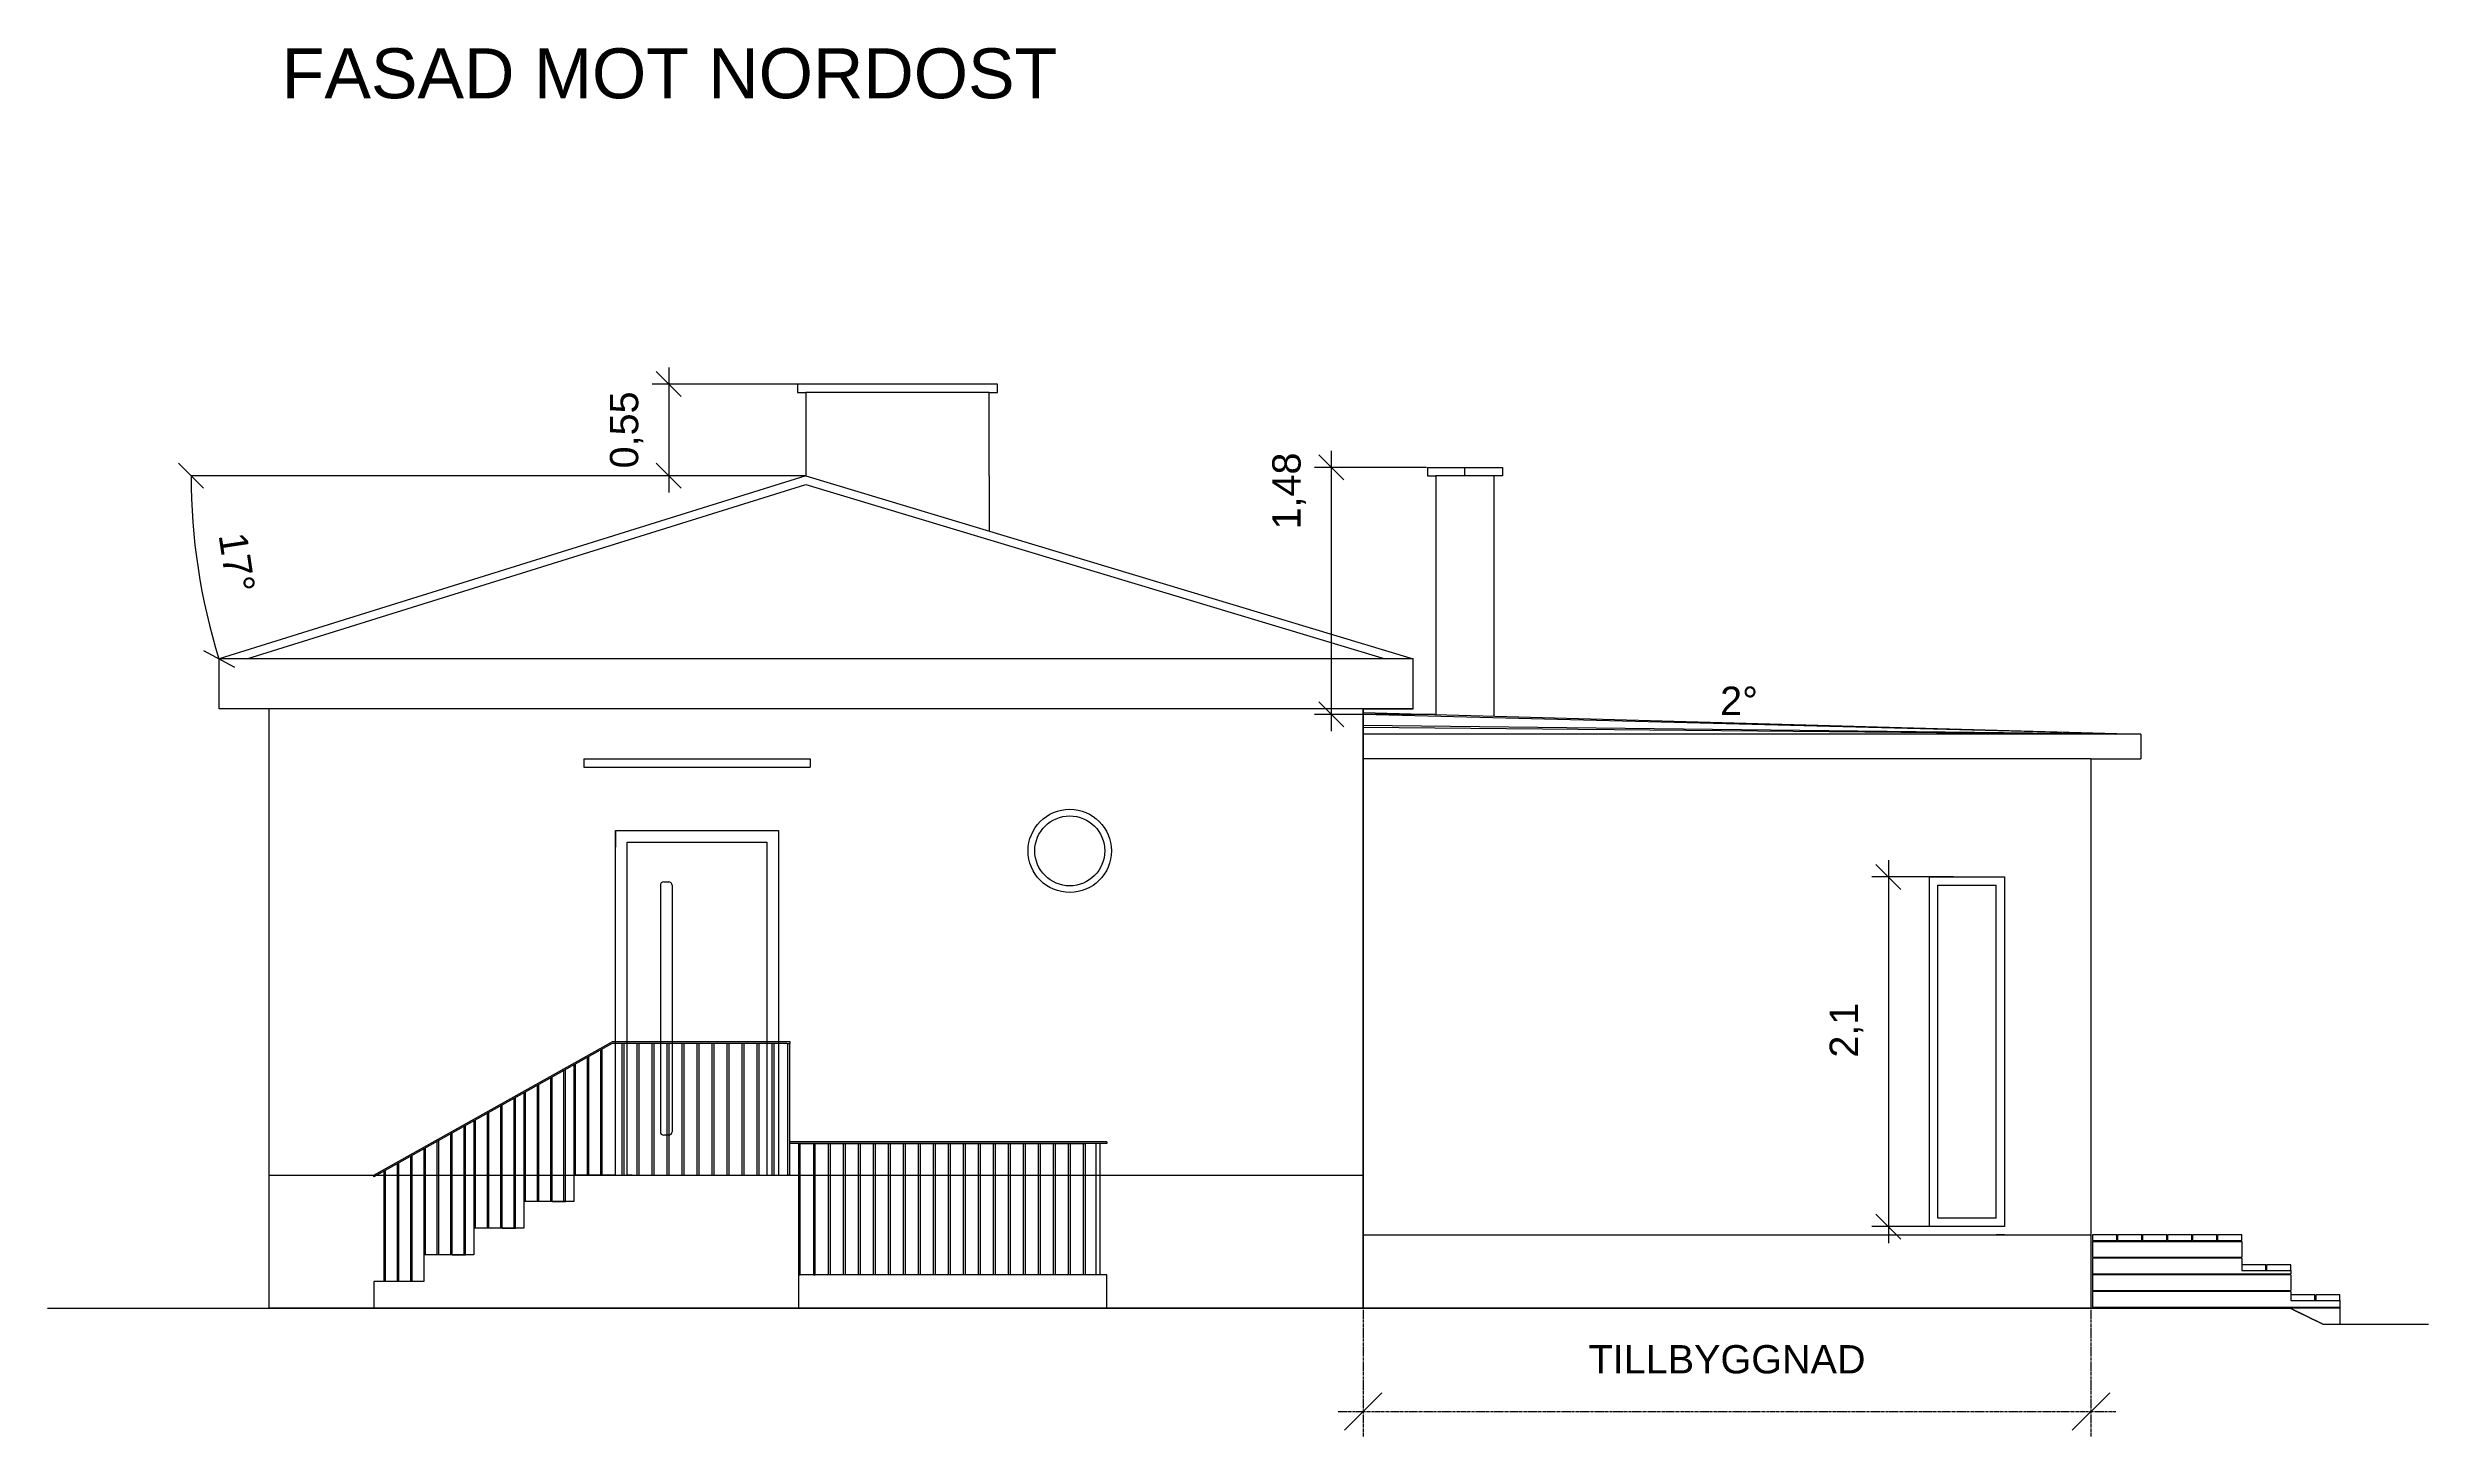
# Model space of a CAD drawing. Header units: millimetres. Extents: x -50011 to 90899, y -58634 to 31880.
# Drawn here: x -48394 to -34099, y 17910 to 26251 of the extents above; entities that cross this region are included whole.
import ezdxf

# ---------------------------------------------------------------- set-up
doc = ezdxf.new("R2010")
doc.units = ezdxf.units.MM
for name, pattern in [('ACAD_ISO02W100', [15, 12, -3]), ('ACAD_ISO04W100', [30, 24, -3, 0, -3]), ('CENTER2', [28.575, 19.05, -3.175, 3.175, -3.175])]:
    doc.linetypes.add(name, pattern=pattern)
doc.layers.get('0').update_dxf_attribs({"color": 1})
for name, color, linetype in [('Angivelser', 7, 'Continuous'), ('Fönster', 1, 'Continuous'), ('Förtydligande', 8, 'CENTER2'), ('Grundritningar', 1, 'Continuous'), ('Mått', 4, 'Continuous'), ('Rörelsefogar', 1, 'CENTER2')]:
    doc.layers.add(name, color=color, linetype=linetype)
doc.styles.get("Standard").update_dxf_attribs({"font": 'Arial.ttf', "height": 170})
doc.dimstyles.new('Egen dimension', dxfattribs={"dimscale": 10, "dimtxt": 2.5, "dimasz": 15, "dimexe": 10, "dimexo": 0.625, "dimgap": 15, "dimtad": 1, "dimlfac": 0.001, "dimtxsty": 'Standard', "dimblk": 'OBLIQUE', "dimblk1": 'OBLIQUE', "dimblk2": 'OBLIQUE', "dimcen": 20, "dimdle": 10, "dimadec": 0, "dimazin": 0, "dimtfac": 1, "dimtmove": 0, "dimatfit": 3, "dimldrblk": 'OPEN90', "dimfxl": 1, "dimarcsym": 0})
doc.dimstyles.new('ISO-25', dxfattribs={"dimscale": 10, "dimtxt": 2.5, "dimasz": 15, "dimexe": 10, "dimexo": 0.625, "dimgap": 15, "dimtad": 1, "dimlfac": 0.001, "dimtxsty": 'Standard', "dimblk": 'OBLIQUE', "dimblk1": 'OBLIQUE', "dimblk2": 'OBLIQUE', "dimcen": 20, "dimdle": 10, "dimadec": 0, "dimazin": 0, "dimtfac": 1, "dimtmove": 0, "dimatfit": 3, "dimldrblk": 'OPEN90', "dimfxl": 1, "dimarcsym": 0})

# ---------------------------------------------------------------- blocks, each defined once
blk = doc.blocks.new('_Oblique')
at = {"color": 0, "linetype": 'ByBlock', "lineweight": -2}
blk.add_line((-0.5, -0.5), (0.5, 0.5), dxfattribs=at)
blk = doc.blocks.new('*D29')
at = {"layer": 'Defpoints', "color": 0, "ltscale": 10, "transparency": 16777216}
for p in [(-47533, 23680), (-43841, 23680), (-43841, 23680), (-47514, 23308), (-47365, 22580)]:
    blk.add_point(p, dxfattribs=at)
at = {"layer": 'Mått', "color": 0, "lineweight": -2, "ltscale": 10, "transparency": 16777216}
blk.add_arc((-43841, 23680), 3692, 180, 197.3318, dxfattribs=at)
at = {"layer": 'Mått', "color": 0, "lineweight": -2, "ltscale": 10, "transparency": 16777216, "xscale": 150, "yscale": 150, "zscale": 150}
for p, rotation in [((-47533, 23680), 89.99999999999994), ((-47365, 22580), 287.3317977329669)]:
    blk.add_blockref('_Oblique', p, dxfattribs=dict(at, rotation=rotation))
at = {"layer": 'Mått', "color": 0, "ltscale": 10, "transparency": 16777216, "insert": (-47257, 23159), "char_height": 170, "attachment_point": 5, "rotation": 278.6659}
blk.add_mtext('17°', dxfattribs=at)
blk = doc.blocks.new('_Open90')
at = {"color": 0, "linetype": 'ByBlock', "lineweight": -2}
for p, q in [((0, 0), (-1, 0)), ((-0.5, 0.5), (0, 0)), ((0, 0), (-0.5, -0.5))]:
    blk.add_line(p, q, dxfattribs=at)
blk = doc.blocks.new('*D36')
at = {"layer": 'Defpoints', "color": 0, "ltscale": 20, "transparency": 16777216}
for p in [(-40109, 23730), (-40687, 22246), (-40059, 22246)]:
    blk.add_point(p, dxfattribs=at)
at = {"layer": 'Mått', "color": 0, "lineweight": -2, "ltscale": 20, "transparency": 16777216}
for p, q in [((-40687, 23830), (-40687, 22146)), ((-40115, 23730), (-40787, 23730)), ((-40065, 22246), (-40787, 22246))]:
    blk.add_line(p, q, dxfattribs=at)
at = {"layer": 'Mått', "color": 0, "lineweight": -2, "ltscale": 20, "transparency": 16777216, "xscale": 150, "yscale": 150, "zscale": 150}
for p, rotation in [((-40687, 23730), 90), ((-40687, 22246), 270)]:
    blk.add_blockref('_Oblique', p, dxfattribs=dict(at, rotation=rotation))
at = {"layer": 'Mått', "color": 0, "ltscale": 20, "transparency": 16777216, "insert": (-40940, 23588), "char_height": 170, "attachment_point": 5, "rotation": 90}
blk.add_mtext('1,48', dxfattribs=at)
blk = doc.blocks.new('*D37')
at = {"layer": 'Defpoints', "color": 0, "transparency": 16777216}
for p in [(-43841, 24230), (-44665, 23680), (-43841, 23680)]:
    blk.add_point(p, dxfattribs=at)
at = {"layer": 'Mått', "color": 0, "lineweight": -2, "transparency": 16777216}
for p, q in [((-44665, 24330), (-44665, 23580)), ((-43847, 24230), (-44765, 24230)), ((-43847, 23680), (-44765, 23680))]:
    blk.add_line(p, q, dxfattribs=at)
at = {"layer": 'Mått', "color": 0, "lineweight": -2, "transparency": 16777216, "xscale": 150, "yscale": 150, "zscale": 150}
for p, rotation in [((-44665, 24230), 90), ((-44665, 23680), 270)]:
    blk.add_blockref('_Oblique', p, dxfattribs=dict(at, rotation=rotation))
at = {"layer": 'Mått', "color": 0, "transparency": 16777216, "insert": (-44917, 23955), "char_height": 170, "attachment_point": 5, "rotation": 90}
blk.add_mtext('0,55', dxfattribs=at)
blk = doc.blocks.new('*D53')
at = {"layer": 'Defpoints', "color": 0, "transparency": 16777216}
for p in [(-36945, 21270), (-37341, 19170), (-36945, 19170)]:
    blk.add_point(p, dxfattribs=at)
at = {"layer": 'Mått', "color": 0, "lineweight": -2, "transparency": 16777216}
for p, q in [((-37341, 21370), (-37341, 19070)), ((-36951, 21270), (-37441, 21270)), ((-36951, 19170), (-37441, 19170))]:
    blk.add_line(p, q, dxfattribs=at)
at = {"layer": 'Mått', "color": 0, "lineweight": -2, "transparency": 16777216, "xscale": 150, "yscale": 150, "zscale": 150}
for p, rotation in [((-37341, 21270), 90), ((-37341, 19170), 270)]:
    blk.add_blockref('_Oblique', p, dxfattribs=dict(at, rotation=rotation))
at = {"layer": 'Mått', "color": 0, "transparency": 16777216, "insert": (-37593, 20350), "char_height": 170, "attachment_point": 5, "rotation": 90}
blk.add_mtext('2,1', dxfattribs=at)
blk = doc.blocks.new('*D130')
at = {"layer": 'Defpoints', "color": 0, "transparency": 16777216}
for p in [(-40495, 18680), (-36125, 18680), (-36125, 18060)]:
    blk.add_point(p, dxfattribs=at)
at = {"layer": 'Förtydligande', "color": 0, "lineweight": -2, "transparency": 16777216}
for p, q in [((-40495, 18670), (-40495, 17910)), ((-36125, 18670), (-36125, 17910)), ((-40645, 18060), (-35975, 18060))]:
    blk.add_line(p, q, dxfattribs=at)
at = {"layer": 'Förtydligande', "color": 0, "lineweight": -2, "transparency": 16777216, "xscale": 225, "yscale": 225, "zscale": 225, "rotation": 180}
blk.add_blockref('_Oblique', (-40495, 18060), dxfattribs=at)
at = {"layer": 'Förtydligande', "color": 0, "lineweight": -2, "transparency": 16777216, "xscale": 225, "yscale": 225, "zscale": 225}
blk.add_blockref('_Oblique', (-36125, 18060), dxfattribs=at)
at = {"layer": 'Förtydligande', "color": 0, "transparency": 16777216, "insert": (-38310, 18372), "char_height": 170, "attachment_point": 5}
blk.add_mtext('TILLBYGGNAD', dxfattribs=at)

msp = doc.modelspace()

# ---------------------------------------------------------------- linework, layer by layer
at = {"layer": 'Fönster'}
for p, q in [((-37045.013, 19219.864), (-37045.013, 21219.864)), ((-37045.013, 21219.864), (-36695.013, 21219.864)), ((-36945.013, 21269.864), (-36645.013, 21269.864)), ((-36695.013, 19219.864), (-36695.013, 21219.864)), ((-36645.013, 21269.864), (-36645.013, 19169.864)), ((-36695.013, 19219.864), (-37045.013, 19219.864)), ((-36645.013, 19169.864), (-36945.013, 19169.864)), ((-36945.013, 19119.864), (-36895.013, 19119.864)), ((-36645.013, 19119.864), (-36695.013, 19119.864))]:
    msp.add_line(p, q, dxfattribs=at)
for radius in [250, 210]:
    msp.add_circle((-42256.762, 21426.585), radius, dxfattribs=at)
at = {"layer": 'Förtydligande', "linetype": 'ACAD_ISO04W100', "ltscale": 0.1}
for p, q in [((-48394.096, 18679.864), (-34928.501, 18679.864)), ((-34928.501, 18679.864), (-34732.941, 18584.864))]:
    msp.add_line(p, q, dxfattribs=at)
at = {"layer": 'Förtydligande', "ltscale": 100}
msp.add_line((-34732.941, 18584.864), (-34098.924, 18584.864), dxfattribs=at)
at = {"layer": 'Grundritningar'}
for p, q in [((-42690.517, 24229.768), (-43890.517, 24229.768)), ((-43890.517, 24229.768), (-43890.517, 24179.768)), ((-43890.517, 24179.768), (-43840.517, 24179.768)), ((-42740.517, 24179.768), (-43840.517, 24179.768)), ((-43840.517, 24179.768), (-43840.517, 23679.768)), ((-42740.517, 23679.768), (-42740.517, 24179.768)), ((-42740.517, 24179.768), (-42690.517, 24179.768)), ((-42690.517, 24179.768), (-42690.517, 24229.768)), ((-43840.517, 23679.768), (-47365.013, 22579.864)), ((-47197.641, 22579.864), (-43840.921, 23627.268)), ((-43840.921, 23627.268), (-40362.385, 22579.864)), ((-43840.517, 23679.768), (-40195.013, 22579.864)), ((-42740.517, 23679.768), (-42740.517, 23347.881)), ((-40108.536, 23729.768), (-39658.536, 23729.768)), ((-40108.536, 23729.768), (-40108.536, 23679.768)), ((-40108.536, 23679.768), (-40058.536, 23679.768)), ((-39708.536, 23679.768), (-40058.536, 23679.768)), ((-40058.536, 23679.768), (-40058.536, 22245.997)), ((-39883.536, 23679.768), (-39883.536, 23729.768)), ((-39708.536, 22236.254), (-39708.536, 23679.768)), ((-39658.536, 23679.768), (-39708.536, 23679.768)), ((-39658.536, 23729.768), (-39658.536, 23679.768)), ((-40058.536, 23446.309), (-40058.536, 22513.301)), ((-39708.536, 22479.768), (-39708.536, 23446.309)), ((-47365.013, 22279.864), (-47365.013, 22579.864)), ((-40195.013, 22579.864), (-47365.013, 22579.864)), ((-40195.013, 22279.864), (-40195.013, 22579.864)), ((-47065.013, 22279.864), (-47365.013, 22279.864)), ((-40195.013, 22279.864), (-47065.013, 22279.864)), ((-47065.013, 22279.864), (-47065.013, 19479.864)), ((-40495.013, 22279.864), (-40195.013, 22279.864)), ((-40495.013, 22149.864), (-40495.013, 22169.864)), ((-40495.013, 21379.864), (-40495.013, 22149.864)), ((-45175.013, 21979.864), (-45175.013, 21929.864)), ((-45175.013, 21979.864), (-43815.013, 21979.864)), ((-45175.013, 21929.864), (-43815.013, 21929.864)), ((-43815.013, 21979.864), (-43815.013, 21929.864)), ((-36125.013, 21979.864), (-36125.013, 19479.864)), ((-44985.013, 19479.864), (-44985.013, 21549.864)), ((-44985.013, 21549.864), (-44005.013, 21549.864)), ((-44985.013, 21549.864), (-44495.013, 21549.864)), ((-44985.013, 21549.864), (-44985.013, 21449.864)), ((-44915.013, 21449.864), (-44915.013, 21479.864)), ((-44915.013, 19479.864), (-44915.013, 21479.864)), ((-44915.013, 21479.864), (-44075.013, 21479.864)), ((-44915.013, 21479.864), (-44715.013, 21479.864)), ((-44075.013, 21479.864), (-44075.013, 19479.864)), ((-44005.013, 21549.864), (-44005.013, 19479.864)), ((-40495.013, 19379.864), (-40495.013, 21379.864)), ((-44715.013, 21219.864), (-44715.013, 19739.864)), ((-44695.013, 21239.864), (-44665.013, 21239.864)), ((-44645.013, 21219.864), (-44645.013, 19739.864)), ((-46435.013, 19479.864), (-45009.152, 20277.319)), ((-45009.152, 20267.319), (-46435.013, 19469.864)), ((-45155.013, 20185.742), (-45155.013, 19479.864)), ((-45145.013, 19479.864), (-45145.013, 20191.335)), ((-45075.013, 20230.484), (-45075.013, 19479.864)), ((-45065.013, 19479.864), (-45065.013, 20236.077)), ((-44985.013, 20279.864), (-44999.39, 20279.864)), ((-43954.539, 20269.864), (-44999.39, 20269.864)), ((-43954.539, 20279.864), (-44989.835, 20279.864)), ((-44944.082, 19479.864), (-44944.082, 20269.864)), ((-44934.082, 20269.864), (-44934.082, 19479.864)), ((-44854.082, 19479.864), (-44854.082, 20269.864)), ((-44844.082, 20269.864), (-44844.082, 19479.864)), ((-44764.082, 19479.864), (-44764.082, 20269.864)), ((-44754.082, 20269.864), (-44754.082, 19479.864)), ((-44674.082, 19479.864), (-44674.082, 20269.864)), ((-44664.082, 20269.864), (-44664.082, 19479.864)), ((-44584.082, 19479.864), (-44584.082, 20269.864)), ((-44574.082, 20269.864), (-44574.082, 19479.864)), ((-44494.082, 19479.864), (-44494.082, 20269.864)), ((-44484.082, 20269.864), (-44484.082, 19479.864)), ((-44404.082, 19479.864), (-44404.082, 20269.864)), ((-44394.082, 20269.864), (-44394.082, 19479.864)), ((-44314.082, 19479.864), (-44314.082, 20269.864)), ((-44304.082, 20269.864), (-44304.082, 19479.864)), ((-44224.082, 19479.864), (-44224.082, 20269.864)), ((-44214.082, 20269.864), (-44214.082, 19479.864)), ((-44134.082, 19479.864), (-44134.082, 20269.864)), ((-44124.082, 20269.864), (-44124.082, 19479.864)), ((-44044.082, 19479.864), (-44044.082, 20269.864)), ((-44034.082, 20269.864), (-44034.082, 19479.864)), ((-43934.539, 20279.864), (-43954.539, 20279.864)), ((-43954.539, 20269.864), (-43944.539, 20269.864)), ((-43949.539, 19479.864), (-43949.539, 20269.864)), ((-43944.539, 20269.864), (-43934.539, 20269.864)), ((-43944.539, 20269.864), (-43939.539, 20269.864)), ((-43939.539, 20269.864), (-43939.539, 19479.864)), ((-43934.539, 20269.864), (-43934.539, 20279.864)), ((-45455.013, 20017.958), (-45455.013, 19319.864)), ((-45445.013, 19319.864), (-45445.013, 20023.551)), ((-45375.013, 20062.7), (-45375.013, 19319.864)), ((-45365.013, 19319.864), (-45365.013, 20068.293)), ((-45295.013, 19319.864), (-45295.013, 20107.443)), ((-45285.013, 19319.864), (-45285.013, 20113.036)), ((-45235.013, 20141), (-45235.013, 19479.864)), ((-45225.013, 19479.864), (-45225.013, 20146.592)), ((-45675.013, 19894.916), (-45675.013, 19159.864)), ((-45665.013, 19159.864), (-45665.013, 19900.509)), ((-45595.013, 19939.659), (-45595.013, 19159.864)), ((-45585.013, 19159.864), (-45585.013, 19945.252)), ((-45535.013, 19973.216), (-45535.013, 19319.864)), ((-45525.013, 19319.864), (-45525.013, 19978.808)), ((-45965.013, 18999.864), (-45965.013, 19732.725)), ((-45895.013, 19771.875), (-45895.013, 18999.864)), ((-45885.013, 18999.864), (-45885.013, 19777.468)), ((-45835.013, 19805.432), (-45835.013, 19159.864)), ((-45825.013, 19159.864), (-45825.013, 19811.024)), ((-45755.013, 19850.174), (-45755.013, 19159.864)), ((-45745.013, 19159.864), (-45745.013, 19855.767)), ((-46215.022, 19592.9), (-46215.022, 18839.864)), ((-46205.022, 18839.864), (-46205.022, 19598.493)), ((-46135.013, 19637.648), (-46135.013, 18999.864)), ((-46125.013, 18999.864), (-46125.013, 19643.24)), ((-46055.013, 18999.864), (-46055.013, 19682.39)), ((-46045.013, 18999.864), (-46045.013, 19687.983)), ((-45975.013, 19727.132), (-45975.013, 18999.864)), ((-44665.013, 19719.864), (-44695.013, 19719.864)), ((-42035.013, 19679.864), (-43939.539, 19679.864)), ((-42035.013, 19669.864), (-43939.539, 19669.864)), ((-43885.013, 19669.864), (-43885.013, 18879.864)), ((-43875.013, 19669.864), (-43885.013, 19669.864)), ((-43875.013, 18879.864), (-43875.013, 19669.864)), ((-43875.013, 19669.864), (-43785.013, 19669.864)), ((-43795.013, 19669.864), (-43795.013, 18879.864)), ((-43785.013, 19669.864), (-43795.013, 19669.864)), ((-43785.013, 19669.864), (-43695.013, 19669.864)), ((-43785.013, 18879.864), (-43785.013, 19669.864)), ((-43705.013, 18879.864), (-43705.013, 19669.864)), ((-43695.013, 19669.864), (-43605.013, 19669.864)), ((-43695.013, 19669.864), (-43695.013, 18879.864)), ((-43615.013, 18879.864), (-43615.013, 19669.864)), ((-43605.013, 19669.864), (-43515.013, 19669.864)), ((-43605.013, 19669.864), (-43605.013, 18879.864)), ((-43525.013, 18879.864), (-43525.013, 19669.864)), ((-43515.013, 19669.864), (-43515.013, 18879.864)), ((-43515.013, 19669.864), (-43425.013, 19669.864)), ((-43435.013, 18879.864), (-43435.013, 19669.864)), ((-43425.013, 19669.864), (-43335.013, 19669.864)), ((-43425.013, 19669.864), (-43425.013, 18879.864)), ((-43345.013, 18879.864), (-43345.013, 19669.864)), ((-43335.013, 19669.864), (-43245.013, 19669.864)), ((-43335.013, 19669.864), (-43335.013, 18879.864)), ((-43255.013, 18879.864), (-43255.013, 19669.864)), ((-43245.013, 19669.864), (-43155.013, 19669.864)), ((-43245.013, 19669.864), (-43245.013, 18879.864)), ((-43165.013, 18879.864), (-43165.013, 19669.864)), ((-43155.013, 19669.864), (-43065.013, 19669.864)), ((-43155.013, 19669.864), (-43155.013, 18879.864)), ((-43075.013, 18879.864), (-43075.013, 19669.864)), ((-43065.013, 19669.864), (-42975.013, 19669.864)), ((-43065.013, 19669.864), (-43065.013, 18879.864)), ((-42985.013, 18879.864), (-42985.013, 19669.864)), ((-42975.013, 19669.864), (-42885.013, 19669.864)), ((-42975.013, 19669.864), (-42975.013, 18879.864)), ((-42895.013, 18879.864), (-42895.013, 19669.864)), ((-42885.013, 19669.864), (-42795.013, 19669.864)), ((-42885.013, 19669.864), (-42885.013, 18879.864)), ((-42805.013, 18879.864), (-42805.013, 19669.864)), ((-42795.013, 19669.864), (-42705.013, 19669.864)), ((-42795.013, 19669.864), (-42795.013, 18879.864)), ((-42715.013, 18879.864), (-42715.013, 19669.864)), ((-42705.013, 19669.864), (-42615.013, 19669.864)), ((-42705.013, 19669.864), (-42705.013, 18879.864)), ((-42625.013, 18879.864), (-42625.013, 19669.864)), ((-42615.013, 19669.864), (-42525.013, 19669.864)), ((-42615.013, 19669.864), (-42615.013, 18879.864)), ((-42535.013, 18879.864), (-42535.013, 19669.864)), ((-42525.013, 19669.864), (-42435.013, 19669.864)), ((-42525.013, 19669.864), (-42525.013, 18879.864)), ((-42445.013, 18879.864), (-42445.013, 19669.864)), ((-42435.013, 19669.864), (-42345.013, 19669.864)), ((-42435.013, 19669.864), (-42435.013, 18879.864)), ((-42355.013, 18879.864), (-42355.013, 19669.864)), ((-42345.013, 19669.864), (-42255.013, 19669.864)), ((-42345.013, 19669.864), (-42345.013, 18879.864)), ((-42265.013, 18879.864), (-42265.013, 19669.864)), ((-42255.013, 19669.864), (-42165.013, 19669.864)), ((-42255.013, 19669.864), (-42255.013, 18879.864)), ((-42175.013, 18879.864), (-42175.013, 19669.864)), ((-42165.013, 19669.864), (-42165.013, 18879.864)), ((-42100.013, 19669.864), (-42100.013, 18879.864)), ((-42075.013, 18879.864), (-42075.013, 19669.864)), ((-42035.013, 19679.864), (-42035.013, 19679.864)), ((-42035.013, 19679.864), (-42035.013, 19669.864)), ((-47065.013, 19479.864), (-47065.013, 18679.864)), ((-47065.013, 19479.864), (-40495.013, 19479.864)), ((-46435.013, 19469.864), (-46435.013, 19479.864)), ((-46375.022, 19503.416), (-46375.022, 18839.864)), ((-46365.022, 18839.864), (-46365.022, 19509.008)), ((-46295.022, 19548.158), (-46295.022, 18839.864)), ((-46285.022, 18839.864), (-46285.022, 19553.751)), ((-44985.013, 19479.864), (-45235.013, 19479.864)), ((-45235.013, 19479.864), (-45235.013, 19319.864)), ((-45034.082, 19479.864), (-45024.082, 19479.864)), ((-44985.013, 19479.864), (-44005.013, 19479.864)), ((-44985.013, 19479.864), (-44885.013, 19479.864)), ((-44885.013, 19479.864), (-44915.013, 19479.864)), ((-44005.013, 19479.864), (-43885.013, 19479.864)), ((-43939.539, 19479.864), (-43949.539, 19479.864)), ((-43885.013, 19479.864), (-43885.013, 18679.864)), ((-36125.013, 19479.864), (-36125.013, 18679.864)), ((-45235.013, 19319.864), (-45535.013, 19319.864)), ((-45535.013, 19319.864), (-45535.013, 19159.864)), ((-45365.013, 19319.864), (-45295.013, 19319.864)), ((-45295.013, 19319.864), (-45285.013, 19319.864)), ((-40495.013, 19379.864), (-40495.013, 18679.864)), ((-45535.013, 19159.864), (-45835.013, 19159.864)), ((-45835.013, 19159.864), (-45835.013, 18999.864)), ((-45665.013, 19159.864), (-45585.013, 19159.864)), ((-45835.013, 18999.864), (-46135.013, 18999.864)), ((-46135.013, 18999.864), (-46135.013, 18839.864)), ((-46045.013, 18999.864), (-46055.013, 18999.864)), ((-45975.013, 18999.864), (-46045.013, 18999.864)), ((-45965.013, 18999.864), (-45885.013, 18999.864)), ((-42035.013, 18879.864), (-43885.013, 18879.864)), ((-43885.013, 18879.864), (-43875.013, 18879.864)), ((-43795.013, 18879.864), (-43785.013, 18879.864)), ((-43695.013, 18879.864), (-43705.013, 18879.864)), ((-43605.013, 18879.864), (-43615.013, 18879.864)), ((-43515.013, 18879.864), (-43525.013, 18879.864)), ((-43425.013, 18879.864), (-43435.013, 18879.864)), ((-43335.013, 18879.864), (-43345.013, 18879.864)), ((-43245.013, 18879.864), (-43255.013, 18879.864)), ((-43155.013, 18879.864), (-43165.013, 18879.864)), ((-43065.013, 18879.864), (-43075.013, 18879.864)), ((-42975.013, 18879.864), (-42985.013, 18879.864)), ((-42885.013, 18879.864), (-42895.013, 18879.864)), ((-42795.013, 18879.864), (-42805.013, 18879.864)), ((-42705.013, 18879.864), (-42715.013, 18879.864)), ((-42615.013, 18879.864), (-42625.013, 18879.864)), ((-42525.013, 18879.864), (-42535.013, 18879.864)), ((-42435.013, 18879.864), (-42445.013, 18879.864)), ((-42345.013, 18879.864), (-42355.013, 18879.864)), ((-42255.013, 18879.864), (-42265.013, 18879.864)), ((-42165.013, 18879.864), (-42175.013, 18879.864)), ((-42035.013, 18879.864), (-42075.013, 18879.864)), ((-42035.013, 18679.864), (-42035.013, 18879.864)), ((-46135.013, 18839.864), (-46435.013, 18839.864)), ((-46435.013, 18839.864), (-46435.013, 18679.864)), ((-36125.013, 18679.864), (-47065.013, 18679.864)), ((-43885.013, 18679.864), (-42035.013, 18679.864)), ((-43885.013, 18679.864), (-42035.013, 18679.864)), ((-40495.013, 18679.864), (-40485.013, 18679.864)), ((-40495.013, 18679.864), (-40485.013, 18679.864)), ((-40495.013, 18679.864), (-40485.013, 18679.864))]:
    msp.add_line(p, q, dxfattribs=at)
at = {"layer": 'Grundritningar', "lineweight": 211, "ltscale": 0.1}
msp.add_line((-40495.013, 18679.864), (-40495.013, 22279.864), dxfattribs=at)
at = {"layer": 'Grundritningar', "ltscale": 100}
for p, q in [((-40495.013, 22128.147), (-40495.013, 22258.147)), ((-40495.013, 22258.147), (-35825.013, 22128.147)), ((-40495.013, 22258.147), (-40495.013, 22248.147)), ((-40495.013, 22248.147), (-35825.013, 22128.147)), ((-36125.013, 22129.864), (-40495.013, 22179.867)), ((-40495.013, 22179.867), (-40495.013, 22169.864)), ((-40495.013, 22169.864), (-35975.023, 22128.147)), ((-35825.013, 22128.147), (-40495.013, 22128.147)), ((-36125.013, 21979.864), (-40495.013, 21979.864)), ((-36125.013, 21979.864), (-35825.013, 21979.864)), ((-37095.013, 19169.864), (-37095.013, 21269.864)), ((-37095.013, 21269.864), (-36645.013, 21269.864)), ((-37095.013, 21269.864), (-37045.013, 21269.864)), ((-36645.013, 19169.864), (-37095.013, 19169.864)), ((-40495.013, 19119.864), (-36125.013, 19119.864)), ((-36115.013, 19119.864), (-36115.013, 19085.864)), ((-35970.013, 19119.864), (-36115.013, 19119.864)), ((-36115.013, 19085.864), (-35970.013, 19085.864)), ((-36115.013, 19080.864), (-36115.013, 18985.864)), ((-36115.013, 19080.864), (-35220.014, 19080.864)), ((-35970.013, 19085.864), (-35970.013, 19119.864)), ((-35965.013, 19119.864), (-35965.013, 19085.864)), ((-35820.013, 19119.864), (-35965.013, 19119.864)), ((-35965.013, 19085.864), (-35820.013, 19085.864)), ((-35820.013, 19085.864), (-35820.013, 19119.864)), ((-35815.014, 19119.864), (-35815.014, 19085.864)), ((-35670.014, 19119.864), (-35815.014, 19119.864)), ((-35815.014, 19085.864), (-35670.014, 19085.864)), ((-35670.014, 19085.864), (-35670.014, 19119.864)), ((-35665.014, 19119.864), (-35665.014, 19085.864)), ((-35520.014, 19119.864), (-35665.014, 19119.864)), ((-35665.014, 19085.864), (-35520.014, 19085.864)), ((-35520.014, 19085.864), (-35520.014, 19119.864)), ((-35515.014, 19119.864), (-35515.014, 19085.864)), ((-35370.014, 19119.864), (-35515.014, 19119.864)), ((-35515.014, 19085.864), (-35370.014, 19085.864)), ((-35370.014, 19085.864), (-35370.014, 19119.864)), ((-35370.014, 19085.864), (-35365.014, 19085.864)), ((-35365.014, 19119.864), (-35365.014, 19085.864)), ((-35220.014, 19119.864), (-35365.014, 19119.864)), ((-35365.014, 19085.864), (-35220.014, 19085.864)), ((-35220.014, 19085.864), (-35220.014, 19119.864)), ((-35220.014, 19080.864), (-35220.014, 18985.864)), ((-36115.013, 18985.864), (-35220.014, 18985.864)), ((-35220.014, 18980.864), (-36115.013, 18980.864)), ((-36115.013, 18980.864), (-36115.013, 18885.864)), ((-36115.013, 18940.864), (-36115.013, 18935.864)), ((-36115.013, 18935.864), (-36115.013, 18790.864)), ((-36115.013, 18885.864), (-34925.014, 18885.864)), ((-34925.014, 18880.864), (-36115.013, 18880.864)), ((-36115.013, 18880.864), (-36115.013, 18785.864)), ((-35220.014, 18980.864), (-35220.014, 18939.864)), ((-35220.014, 18939.864), (-35220.014, 18905.864)), ((-35075.014, 18939.864), (-35220.014, 18939.864)), ((-35220.014, 18905.864), (-35075.014, 18905.864)), ((-35075.014, 18905.864), (-35075.014, 18939.864)), ((-35075.014, 18905.864), (-35070.014, 18905.864)), ((-35070.014, 18939.864), (-35070.014, 18905.864)), ((-34925.014, 18939.864), (-35070.014, 18939.864)), ((-35070.014, 18905.864), (-34925.014, 18905.864)), ((-34925.014, 18905.864), (-34925.014, 18939.864)), ((-34925.014, 18905.864), (-34925.014, 18885.864)), ((-34925.014, 18880.864), (-34925.014, 18785.864)), ((-36115.013, 18790.864), (-36115.013, 18785.864)), ((-36115.013, 18785.864), (-34925.014, 18785.864)), ((-34925.014, 18780.864), (-36115.013, 18780.864)), ((-36115.013, 18780.864), (-36115.013, 18685.864)), ((-34925.014, 18780.864), (-34925.015, 18759.864)), ((-34925.015, 18759.864), (-34925.015, 18725.864)), ((-34780.015, 18759.864), (-34925.015, 18759.864)), ((-34780.015, 18725.864), (-34780.015, 18759.864)), ((-34775.015, 18759.865), (-34775.015, 18725.865)), ((-34630.015, 18759.865), (-34775.015, 18759.865)), ((-34630.015, 18725.865), (-34630.015, 18759.865)), ((-47065.013, 18679.864), (-40485.013, 18679.864)), ((-40474.087, 18679.864), (-36125.013, 18679.864)), ((-36115.013, 18685.864), (-34630.015, 18685.864)), ((-34732.941, 18584.864), (-34928.501, 18679.864)), ((-34630.015, 18679.864), (-34928.501, 18679.864)), ((-34925.015, 18725.864), (-34780.015, 18725.864)), ((-34780.015, 18725.864), (-34775.015, 18725.864)), ((-34775.015, 18725.865), (-34630.015, 18725.865)), ((-34732.941, 18584.864), (-34630.015, 18584.864)), ((-34630.015, 18725.865), (-34630.015, 18679.864)), ((-34630.015, 18690.864), (-34630.015, 18685.864)), ((-34630.015, 18679.864), (-34630.015, 18584.864))]:
    msp.add_line(p, q, dxfattribs=at)
at = {"layer": 'Grundritningar', "linetype": 'ACAD_ISO02W100', "ltscale": 100}
for p, q in [((-36125.013, 22129.864), (-35975.023, 22128.147)), ((-35825.013, 22128.147), (-35825.013, 21979.864)), ((-36125.013, 21979.864), (-35975.023, 21979.864))]:
    msp.add_line(p, q, dxfattribs=at)
at = {"layer": 'Grundritningar'}
for centre, start, end in [((-44695.013, 21219.864), 90, 180), ((-44665.013, 21219.864), 0, 90), ((-44999.39, 20259.864), 90, 119.2174081), ((-44999.39, 20249.864), 90, 119.2174081), ((-44695.013, 19739.864), 180, 270), ((-44665.013, 19739.864), 270, 0)]:
    msp.add_arc(centre, 20, start, end, dxfattribs=at)
at = {"layer": 'Mått', "ltscale": 10}
msp.add_line((-43840.517, 23679.768), (-47532.652, 23679.768), dxfattribs=at)
at = {"layer": 'Rörelsefogar', "lineweight": 211, "ltscale": 0.1}
msp.add_line((-40495.013, 22279.864), (-40495.013, 18679.864), dxfattribs=at)

# ---------------------------------------------------------------- texts
at = {"layer": 'Angivelser'}
msp.add_text('FASAD MOT NORDOST', height=300, dxfattribs=at).set_placement((-46988.151, 25946.832))
at = {"layer": 'Mått', "ltscale": 100}
msp.add_text('2°', height=170, dxfattribs=at).set_placement((-38351.5, 22243.279))

# ---------------------------------------------------------------- dimensions: what is measured, and where the dimension line sits
at = {"layer": 'Förtydligande'}
dim = msp.add_linear_dim(base=(-36125.013, 18059.864), p1=(-40495.013, 18679.864), p2=(-36125.013, 18679.864), text='TILLBYGGNAD', dimstyle='Egen dimension', override={"dimscale": 15}, dxfattribs=at)
dim.commit()
dim.dimension.update_dxf_attribs({"geometry": '*D130', "text_midpoint": (-38310.013, 18371.835)})
at = {"layer": 'Mått'}
for base, p1, p2, angle, dimstyle, picture, middle in [((-44664.93, 23679.768), (-43840.517, 24229.768), (-43840.517, 23679.768), 270, 'ISO-25', '*D37', (-44664.93, 23954.768)), ((-37340.944, 19169.864), (-36945.013, 21269.864), (-36945.013, 19169.864), 90, 'Egen dimension', '*D53', (-37340.944, 20349.864))]:
    dim = msp.add_linear_dim(base=base, p1=p1, p2=p2, angle=angle, dimstyle=dimstyle, dxfattribs=at)
    dim.commit()
    dim.dimension.update_dxf_attribs({"geometry": picture, "text_midpoint": middle, "dimtype": 160})
at = {"layer": 'Mått', "ltscale": 10}
dim = msp.add_angular_dim_2l(base=(-47513.899, 23308.112), line1=((-43840.517, 23679.768), (-47532.652, 23679.768)), line2=((-43840.517, 23679.768), (-47365.013, 22579.864)), dimstyle='ISO-25', dxfattribs=at)
dim.commit()
dim.dimension.update_dxf_attribs({"geometry": '*D29', "text_midpoint": (-47257.382, 23158.995)})
at = {"layer": 'Mått', "ltscale": 20}
dim = msp.add_linear_dim(base=(-40687.415, 22245.997), p1=(-40108.536, 23729.768), p2=(-40058.536, 22245.997), angle=270, dimstyle='ISO-25', dxfattribs=at)
dim.commit()
dim.dimension.update_dxf_attribs({"geometry": '*D36', "text_midpoint": (-40687.415, 23588.189), "dimtype": 160})

doc.saveas('drawing.dxf')
